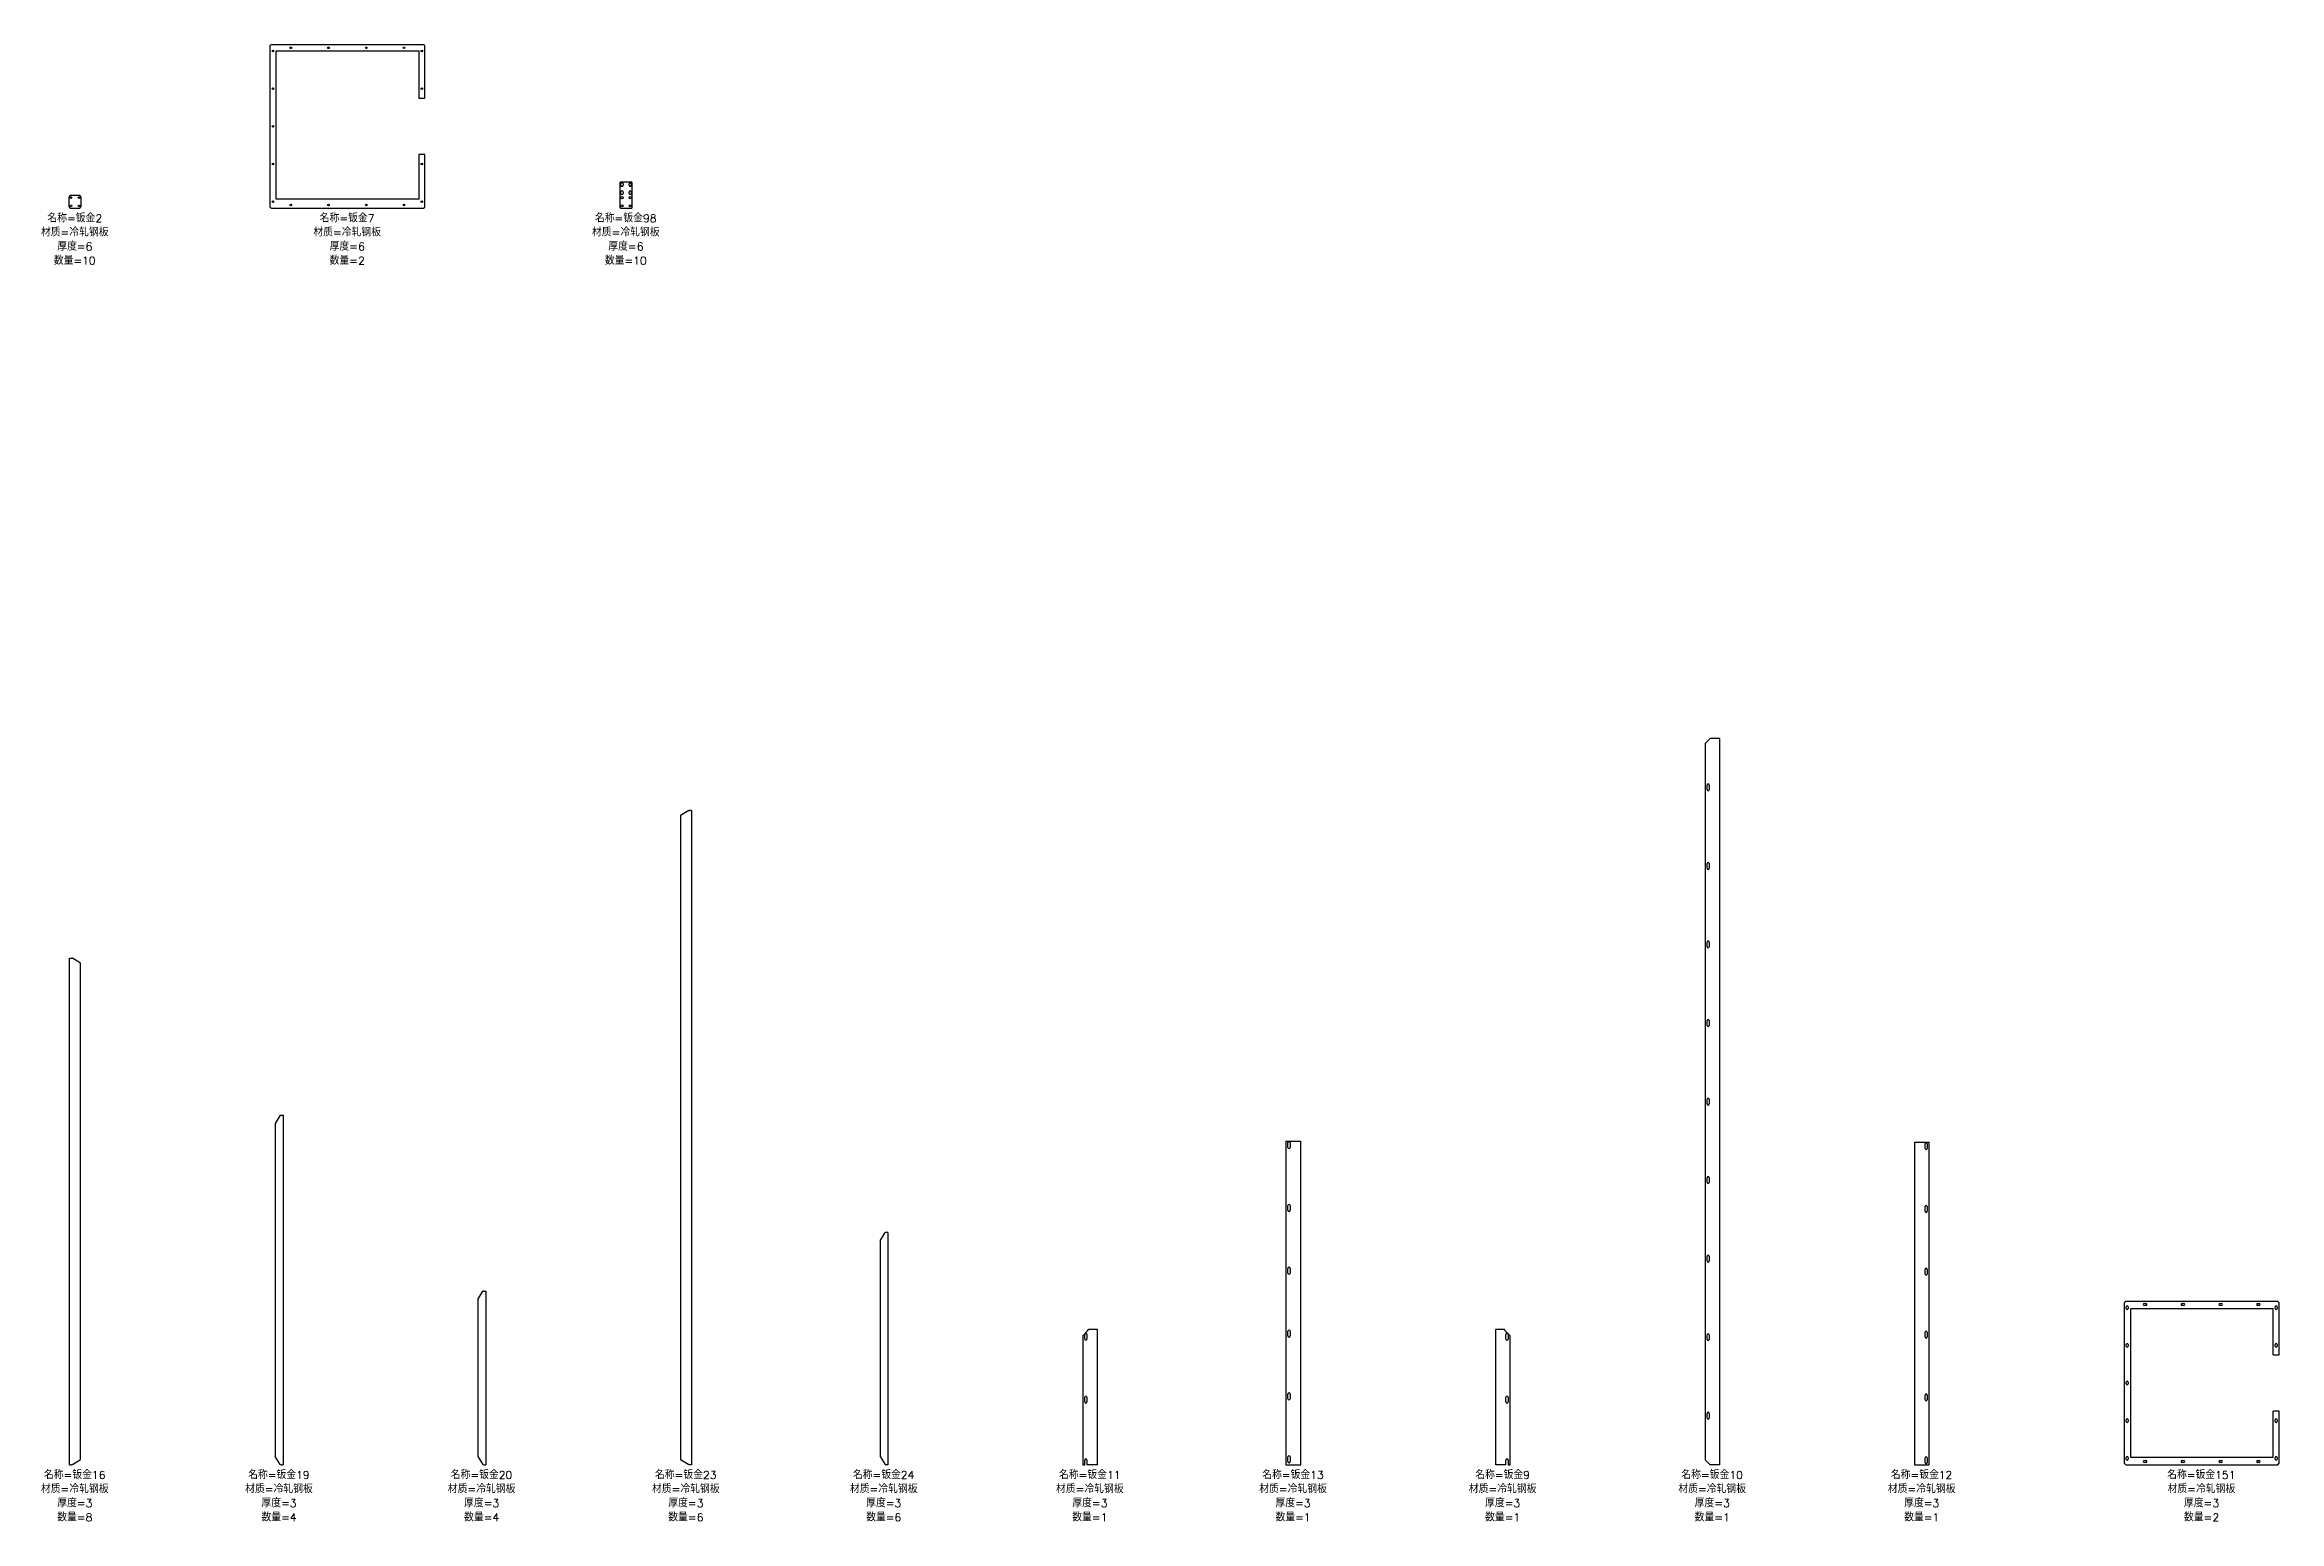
# Model space of a CAD drawing. Header units: millimetres. Extents: x -130 to 49208, y -16180 to 520.
# Drawn here: x -97 to 7017, y -4180 to 520 of the extents above; entities that cross this region are included whole.
import ezdxf

# ---------------------------------------------------------------- set-up
doc = ezdxf.new("R2010")
doc.units = ezdxf.units.MM
doc.layers.add('零件信息', color=131, linetype='Continuous')
doc.styles.add('SLDTEXTSTYLE1', font='txt.shx', dxfattribs={"bigfont": 'bigfont'})

msp = doc.modelspace()

# ---------------------------------------------------------------- texts
at = {"layer": '零件信息', "char_height": 25, "attachment_point": 2, "style": 'SLDTEXTSTYLE1'}
for s, insert in [('材质=冷轧钢板', (-0.8, -65)), ('名称=钣金2', (-0.9, -20)), ('材质=冷轧钢板', (866.2, -65)), ('名称=钣金7', (866.1, -20)), ('材质=冷轧钢板', (1753.2, -65)), ('名称=钣金98', (1752.9, -20)), ('厚度=6', (-0.7, -110)), ('厚度=6', (866.3, -110)), ('厚度=6', (1753.3, -110)), ('数量=10', (-0.9, -155)), ('数量=2', (866.3, -155)), ('数量=10', (1753.1, -155)), ('名称=钣金16', (-1.1, -4020)), ('名称=钣金19', (648.9, -4020)), ('名称=钣金20', (1293.9, -4020)), ('名称=钣金23', (1943.9, -4020)), ('名称=钣金24', (2573.9, -4020)), ('名称=钣金11', (3229.9, -4020)), ('名称=钣金13', (3876.9, -4020)), ('名称=钣金9', (4544.2, -4020)), ('名称=钣金10', (5210.9, -4020)), ('名称=钣金12', (5877.9, -4020)), ('名称=钣金151', (6768.2, -4020)), ('材质=冷轧钢板', (-0.8, -4065)), ('厚度=3', (-0.7, -4110)), ('材质=冷轧钢板', (649.2, -4065)), ('厚度=3', (649.3, -4110)), ('材质=冷轧钢板', (1294.2, -4065)), ('厚度=3', (1294.3, -4110)), ('材质=冷轧钢板', (1944.2, -4065)), ('厚度=3', (1944.3, -4110)), ('材质=冷轧钢板', (2574.2, -4065)), ('厚度=3', (2574.3, -4110)), ('材质=冷轧钢板', (3230.2, -4065)), ('厚度=3', (3230.3, -4110)), ('材质=冷轧钢板', (3877.2, -4065)), ('厚度=3', (3877.3, -4110)), ('材质=冷轧钢板', (4544.2, -4065)), ('厚度=3', (4544.4, -4110)), ('材质=冷轧钢板', (5211.2, -4065)), ('厚度=3', (5211.4, -4110)), ('材质=冷轧钢板', (5878.2, -4065)), ('厚度=3', (5878.4, -4110)), ('材质=冷轧钢板', (6768.7, -4065)), ('厚度=3', (6768.9, -4110)), ('数量=8', (-0.7, -4155)), ('数量=4', (649.3, -4155)), ('数量=4', (1294.3, -4155)), ('数量=6', (1944.3, -4155)), ('数量=6', (2574.3, -4155)), ('数量=1', (3230.3, -4155)), ('数量=1', (3877.3, -4155)), ('数量=1', (4544.4, -4155)), ('数量=1', (5211.4, -4155)), ('数量=1', (5878.4, -4155)), ('数量=2', (6768.9, -4155))]:
    msp.add_mtext(s, dxfattribs=dict(at, insert=insert))

# ---------------------------------------------------------------- linework, layer by layer
at = {"color": 7, "linetype": 'Continuous', "lineweight": 25}
for p, q in [((620, 515), (620, 5)), ((1109, 520), (625, 520)), ((640, 500), (1094, 500)), ((640, 28), (640, 500)), ((1094, 500), (1094, 350)), ((1114, 350), (1114, 515)), ((1094, 350), (1114, 350)), ((1094, 170), (1094, 28)), ((1114, 170), (1094, 170)), ((1114, 5), (1114, 170)), ((1736, 82), (1734, 80)), ((1734, 80), (1734, 2)), ((1772, 82), (1736, 82)), ((1737.5, 72.5), (1737.5, 77.5)), ((1744.5, 77.5), (1744.5, 72.5)), ((1763.5, 72.5), (1763.5, 77.5)), ((1770.5, 77.5), (1770.5, 72.5)), ((1774, 80), (1772, 82)), ((1774, 2), (1774, 80)), ((-15, 40), (-20, 35)), ((-20, 35), (-20, 5)), ((-20, 5), (-15, 0)), ((15, 40), (-15, 40)), ((-15, 0), (15, 0)), ((20, 35), (15, 40)), ((15, 0), (20, 5)), ((20, 5), (20, 35)), ((625, 0), (1109, 0)), ((1094, 28), (640, 28)), ((1734, 2), (1736, 0)), ((1736, 0), (1772, 0)), ((1737.5, 46.5), (1737.5, 51.5)), ((1744.5, 51.5), (1744.5, 46.5)), ((1763.5, 46.5), (1763.5, 51.5)), ((1770.5, 51.5), (1770.5, 46.5)), ((1772, 0), (1774, 2)), ((5204.5, -1688), (5188.5, -1704)), ((5188.5, -1704), (5188.5, -3984)), ((5235.5, -1688), (5204.5, -1688)), ((5235.5, -4000), (5235.5, -1688)), ((5195, -1851.5), (5195, -1836.5)), ((5202, -1836.5), (5202, -1851.5)), ((1953.5, -1917.7), (1927.5, -1933.7)), ((1953.5, -1917.7), (1956.5, -1917.4)), ((1962.5, -1917.4), (1956.5, -1917.4)), ((1962.5, -1917.4), (1962.5, -4000)), ((1927.5, -1933.7), (1927.5, -3983.7)), ((5195, -2101.5), (5195, -2086.5)), ((5202, -2086.5), (5202, -2101.5)), ((5195, -2351.5), (5195, -2336.5)), ((5202, -2336.5), (5202, -2351.5)), ((-17.5, -2387.4), (-11.5, -2387.4)), ((-17.5, -4000), (-17.5, -2387.4)), ((-11.5, -2387.4), (-8.5, -2387.7)), ((17.5, -2403.7), (-8.5, -2387.7)), ((17.5, -3983.7), (17.5, -2403.7)), ((5195, -2601.5), (5195, -2586.5)), ((5202, -2586.5), (5202, -2601.5)), ((5195, -2851.5), (5195, -2836.5)), ((5202, -2836.5), (5202, -2851.5)), ((653.5, -2887.7), (637.5, -2913.7)), ((637.5, -2913.7), (637.5, -3973.7)), ((653.5, -2887.7), (656.5, -2887.4)), ((656.5, -2887.4), (662.5, -2887.4)), ((662.5, -2887.4), (662.5, -4000)), ((3854.5, -2970), (3854.5, -4000)), ((3854.5, -2970), (3901.5, -2970)), ((3861, -2990), (3861, -2975)), ((3868, -2975), (3868, -2990)), ((3901.5, -4000), (3901.5, -2970)), ((5855.5, -2973.2), (5855.5, -4000)), ((5855.5, -2973.2), (5902.5, -2973.2)), ((5889, -2993.2), (5889, -2978.2)), ((5896, -2978.2), (5896, -2993.2)), ((5902.5, -4000), (5902.5, -2973.2)), ((5195, -3101.5), (5195, -3086.5)), ((5202, -3086.5), (5202, -3101.5)), ((3861, -3190), (3861, -3175)), ((3868, -3175), (3868, -3190)), ((5889, -3193.2), (5889, -3178.2)), ((5896, -3178.2), (5896, -3193.2)), ((2562.5, -3287), (2578.5, -3261)), ((2581.5, -3260.7), (2578.5, -3261)), ((2587.5, -3260.7), (2581.5, -3260.7)), ((2587.5, -3260.7), (2587.5, -4000)), ((2562.5, -3287), (2562.5, -3973.7)), ((5195, -3351.5), (5195, -3336.5)), ((5202, -3336.5), (5202, -3351.5)), ((3861, -3390), (3861, -3375)), ((3868, -3375), (3868, -3390)), ((5889, -3393.2), (5889, -3378.2)), ((5896, -3378.2), (5896, -3393.2)), ((1282.5, -3473.7), (1298.5, -3447.7)), ((1282.5, -3473.7), (1282.5, -3973.7)), ((1301.5, -3447.4), (1298.5, -3447.7)), ((1301.5, -3447.4), (1307.5, -3447.4)), ((1307.5, -3447.4), (1307.5, -4000)), ((6527.5, -3480), (6522.5, -3485)), ((6522.5, -3485), (6522.5, -3995)), ((7011.5, -3480), (6527.5, -3480)), ((7016.5, -3485), (7011.5, -3480)), ((7016.5, -3650), (7016.5, -3485)), ((6529.2, -3502.5), (6529.2, -3497.5)), ((6535.8, -3497.5), (6535.8, -3502.5)), ((6996.5, -3504), (6542.5, -3504)), ((6542.5, -3504), (6542.5, -3976)), ((6587, -3486.7), (6592, -3486.7)), ((6592, -3493.3), (6587, -3493.3)), ((6707, -3486.7), (6712, -3486.7)), ((6712, -3493.3), (6707, -3493.3)), ((6827, -3486.7), (6832, -3486.7)), ((6832, -3493.3), (6827, -3493.3)), ((6947, -3486.7), (6952, -3486.7)), ((6952, -3493.3), (6947, -3493.3)), ((6996.5, -3650), (6996.5, -3504)), ((7003.2, -3502.5), (7003.2, -3497.5)), ((7009.8, -3497.5), (7009.8, -3502.5)), ((3224.4, -3573.1), (3207.5, -3590)), ((3207.5, -3590), (3207.5, -4000)), ((3214, -3600), (3214, -3585)), ((3221, -3585), (3221, -3600)), ((3224.4, -3573.1), (3225.6, -3570)), ((3254.5, -3570), (3225.6, -3570)), ((3254.5, -4000), (3254.5, -3570)), ((3861, -3590), (3861, -3575)), ((3868, -3575), (3868, -3590)), ((4521.5, -3570), (4521.5, -4000)), ((4550.4, -3570), (4521.5, -3570)), ((4551.6, -3573.1), (4550.4, -3570)), ((4568.5, -3590), (4551.6, -3573.1)), ((4555, -3600), (4555, -3585)), ((4562, -3585), (4562, -3600)), ((4568.5, -4000), (4568.5, -3590)), ((5195, -3601.5), (5195, -3586.5)), ((5202, -3586.5), (5202, -3601.5)), ((5889, -3593.2), (5889, -3578.2)), ((5896, -3578.2), (5896, -3593.2)), ((6529.2, -3622.5), (6529.2, -3617.5)), ((6535.8, -3617.5), (6535.8, -3622.5)), ((7003.2, -3622.5), (7003.2, -3617.5)), ((7009.8, -3617.5), (7009.8, -3622.5)), ((6996.5, -3650), (7016.5, -3650)), ((6529.2, -3742.5), (6529.2, -3737.5)), ((6535.8, -3737.5), (6535.8, -3742.5)), ((3214, -3800), (3214, -3785)), ((3221, -3785), (3221, -3800)), ((3861, -3790), (3861, -3775)), ((3868, -3775), (3868, -3790)), ((4555, -3800), (4555, -3785)), ((4562, -3785), (4562, -3800)), ((5195, -3851.5), (5195, -3836.5)), ((5202, -3836.5), (5202, -3851.5)), ((5889, -3793.2), (5889, -3778.2)), ((5896, -3778.2), (5896, -3793.2)), ((6996.5, -3976), (6996.5, -3830)), ((7016.5, -3830), (6996.5, -3830)), ((7016.5, -3995), (7016.5, -3830)), ((6529.2, -3862.5), (6529.2, -3857.5)), ((6535.8, -3857.5), (6535.8, -3862.5)), ((7003.2, -3862.5), (7003.2, -3857.5)), ((7009.8, -3857.5), (7009.8, -3862.5)), ((653.5, -3999.7), (637.5, -3973.7)), ((1282.5, -3973.7), (1298.5, -3999.7)), ((2562.5, -3973.7), (2578.5, -3999.7)), ((3861, -3990), (3861, -3975)), ((3868, -3975), (3868, -3990)), ((5889, -3993.2), (5889, -3978.2)), ((5896, -3978.2), (5896, -3993.2)), ((6529.2, -3982.5), (6529.2, -3977.5)), ((6535.8, -3977.5), (6535.8, -3982.5)), ((6542.5, -3976), (6996.5, -3976)), ((7003.2, -3982.5), (7003.2, -3977.5)), ((7009.8, -3977.5), (7009.8, -3982.5)), ((-17.5, -4000), (-11.5, -4000)), ((-8.5, -3999.7), (-11.5, -4000)), ((-8.5, -3999.7), (17.5, -3983.7)), ((656.5, -4000), (653.5, -3999.7)), ((656.5, -4000), (662.5, -4000)), ((1298.5, -3999.7), (1301.5, -4000)), ((1301.5, -4000), (1307.5, -4000)), ((1927.5, -3983.7), (1953.5, -3999.7)), ((1956.5, -4000), (1953.5, -3999.7)), ((1962.5, -4000), (1956.5, -4000)), ((2578.5, -3999.7), (2581.5, -4000)), ((2587.5, -4000), (2581.5, -4000)), ((3207.5, -4000), (3214, -4000)), ((3214, -4000), (3214, -3985)), ((3221, -3985), (3221, -4000)), ((3254.5, -4000), (3221, -4000)), ((3854.5, -4000), (3901.5, -4000)), ((4555, -4000), (4521.5, -4000)), ((4555, -4000), (4555, -3985)), ((4562, -3985), (4562, -4000)), ((4562, -4000), (4568.5, -4000)), ((5188.5, -3984), (5204.5, -4000)), ((5235.5, -4000), (5204.5, -4000)), ((5855.5, -4000), (5902.5, -4000)), ((6522.5, -3995), (6527.5, -4000)), ((6527.5, -4000), (7011.5, -4000)), ((6587, -3986.7), (6592, -3986.7)), ((6592, -3993.3), (6587, -3993.3)), ((6707, -3986.7), (6712, -3986.7)), ((6712, -3993.3), (6707, -3993.3)), ((6827, -3986.7), (6832, -3986.7)), ((6832, -3993.3), (6827, -3993.3)), ((6947, -3986.7), (6952, -3986.7)), ((6952, -3993.3), (6947, -3993.3)), ((7011.5, -4000), (7016.5, -3995))]:
    msp.add_line(p, q, dxfattribs=at)
for centre, radius in [((630, 500), 2.5), ((687, 510), 2.5), ((807, 510), 2.5), ((927, 510), 2.5), ((1047, 510), 2.5), ((1104, 500), 2.5), ((630, 380), 2.5), ((1104, 380), 2.5), ((630, 260), 2.5), ((630, 140), 2.5), ((1104, 140), 2.5), ((-13, 33), 2.5), ((-13, 7), 2.5), ((13, 33), 2.5), ((13, 7), 2.5), ((630, 20), 2.5), ((687, 10), 2.5), ((807, 10), 2.5), ((927, 10), 2.5), ((1047, 10), 2.5), ((1104, 20), 2.5), ((1741, 33), 3.5), ((1741, 7), 3.5), ((1767, 33), 3.5), ((1767, 7), 3.5)]:
    msp.add_circle(centre, radius, dxfattribs=at)
for centre, radius, start, end in [((625, 515), 5, 90, 180), ((1109, 515), 5, 0, 90), ((1741, 77.5), 3.5, 0, 180), ((1741, 72.5), 3.5, 180, 0), ((1767, 77.5), 3.5, 0, 180), ((1767, 72.5), 3.5, 180, 0), ((625, 5), 5, 180, 270), ((1109, 5), 5, 270, 0), ((1741, 51.5), 3.5, 0, 180), ((1741, 46.5), 3.5, 180, 0), ((1767, 51.5), 3.5, 0, 180), ((1767, 46.5), 3.5, 180, 0), ((5198.5, -1836.5), 3.5, 0, 180), ((5198.5, -1851.5), 3.5, 180, 0), ((5198.5, -2086.5), 3.5, 0, 180), ((5198.5, -2101.5), 3.5, 180, 0), ((5198.5, -2336.5), 3.5, 0, 180), ((5198.5, -2351.5), 3.5, 180, 0), ((5198.5, -2586.5), 3.5, 0, 180), ((5198.5, -2601.5), 3.5, 180, 0), ((5198.5, -2836.5), 3.5, 0, 180), ((5198.5, -2851.5), 3.5, 180, 0), ((3864.5, -2975), 3.5, 0, 180), ((5892.5, -2978.2), 3.5, 0, 180), ((3864.5, -2990), 3.5, 180, 360), ((5892.5, -2993.2), 3.5, 180, 0), ((5198.5, -3086.5), 3.5, 0, 180), ((5198.5, -3101.5), 3.5, 180, 0), ((3864.5, -3175), 3.5, 0, 180), ((3864.5, -3190), 3.5, 180, 0), ((5892.5, -3178.2), 3.5, 0, 180), ((5892.5, -3193.2), 3.5, 180, 0), ((5198.5, -3336.5), 3.5, 0, 180), ((3864.5, -3375), 3.5, 0, 180), ((3864.5, -3390), 3.5, 180, 0), ((5198.5, -3351.5), 3.5, 180, 0), ((5892.5, -3378.2), 3.5, 0, 180), ((5892.5, -3393.2), 3.5, 180, 0), ((6532.5, -3497.5), 3.3, 0, 180), ((6532.5, -3502.5), 3.3, 180, 0), ((6587, -3490), 3.3, 90, 270), ((6592, -3490), 3.3, 270, 90), ((6707, -3490), 3.3, 90, 270), ((6712, -3490), 3.3, 270, 90), ((6827, -3490), 3.3, 90, 270), ((6832, -3490), 3.3, 270, 90), ((6947, -3490), 3.3, 90, 270), ((6952, -3490), 3.3, 270, 90), ((7006.5, -3497.5), 3.3, 0, 180), ((7006.5, -3502.5), 3.3, 180, 0), ((3217.5, -3585), 3.5, 0, 180), ((3217.5, -3600), 3.5, 180, 0), ((3864.5, -3575), 3.5, 0, 180), ((3864.5, -3590), 3.5, 180, 0), ((4558.5, -3585), 3.5, 0, 180), ((4558.5, -3600), 3.5, 180, 0), ((5198.5, -3586.5), 3.5, 0, 180), ((5198.5, -3601.5), 3.5, 180, 0), ((5892.5, -3578.2), 3.5, 0, 180), ((5892.5, -3593.2), 3.5, 180, 0), ((6532.5, -3617.5), 3.3, 0, 180), ((6532.5, -3622.5), 3.3, 180, 0), ((7006.5, -3617.5), 3.3, 0, 180), ((7006.5, -3622.5), 3.3, 180, 0), ((6532.5, -3737.5), 3.3, 0, 180), ((6532.5, -3742.5), 3.3, 180, 0), ((3217.5, -3785), 3.5, 0, 180), ((3217.5, -3800), 3.5, 180, 0), ((3864.5, -3775), 3.5, 0, 180), ((3864.5, -3790), 3.5, 180, 0), ((4558.5, -3785), 3.5, 0, 180), ((4558.5, -3800), 3.5, 180, 0), ((5198.5, -3836.5), 3.5, 0, 180), ((5892.5, -3778.2), 3.5, 0, 180), ((5892.5, -3793.2), 3.5, 180, 0), ((5198.5, -3851.5), 3.5, 180, 0), ((6532.5, -3857.5), 3.3, 0, 180), ((6532.5, -3862.5), 3.3, 180, 0), ((7006.5, -3857.5), 3.3, 0, 180), ((7006.5, -3862.5), 3.3, 180, 0), ((3217.5, -3985), 3.5, 0, 180), ((3864.5, -3975), 3.5, 0, 180), ((4558.5, -3985), 3.5, 0, 180), ((5892.5, -3978.2), 3.5, 0, 180), ((6532.5, -3977.5), 3.3, 0, 180), ((6532.5, -3982.5), 3.3, 180, 0), ((7006.5, -3977.5), 3.3, 0, 180), ((7006.5, -3982.5), 3.3, 180, 0), ((3864.5, -3990), 3.5, 180, 0), ((5892.5, -3993.2), 3.5, 180, 0), ((6587, -3990), 3.3, 90, 270), ((6592, -3990), 3.3, 270, 90), ((6707, -3990), 3.3, 90, 270), ((6712, -3990), 3.3, 270, 90), ((6827, -3990), 3.3, 90, 270), ((6832, -3990), 3.3, 270, 90), ((6947, -3990), 3.3, 90, 270), ((6952, -3990), 3.3, 270, 90)]:
    msp.add_arc(centre, radius, start, end, dxfattribs=at)

msp.set_redraw_order([(e.dxf.handle, doc.entitydb.next_handle()) for e in msp.query("TEXT MTEXT ATTDEF DIMENSION ARC_DIMENSION")])  # texts and dimensions are drawn at this point

doc.saveas('drawing.dxf')
